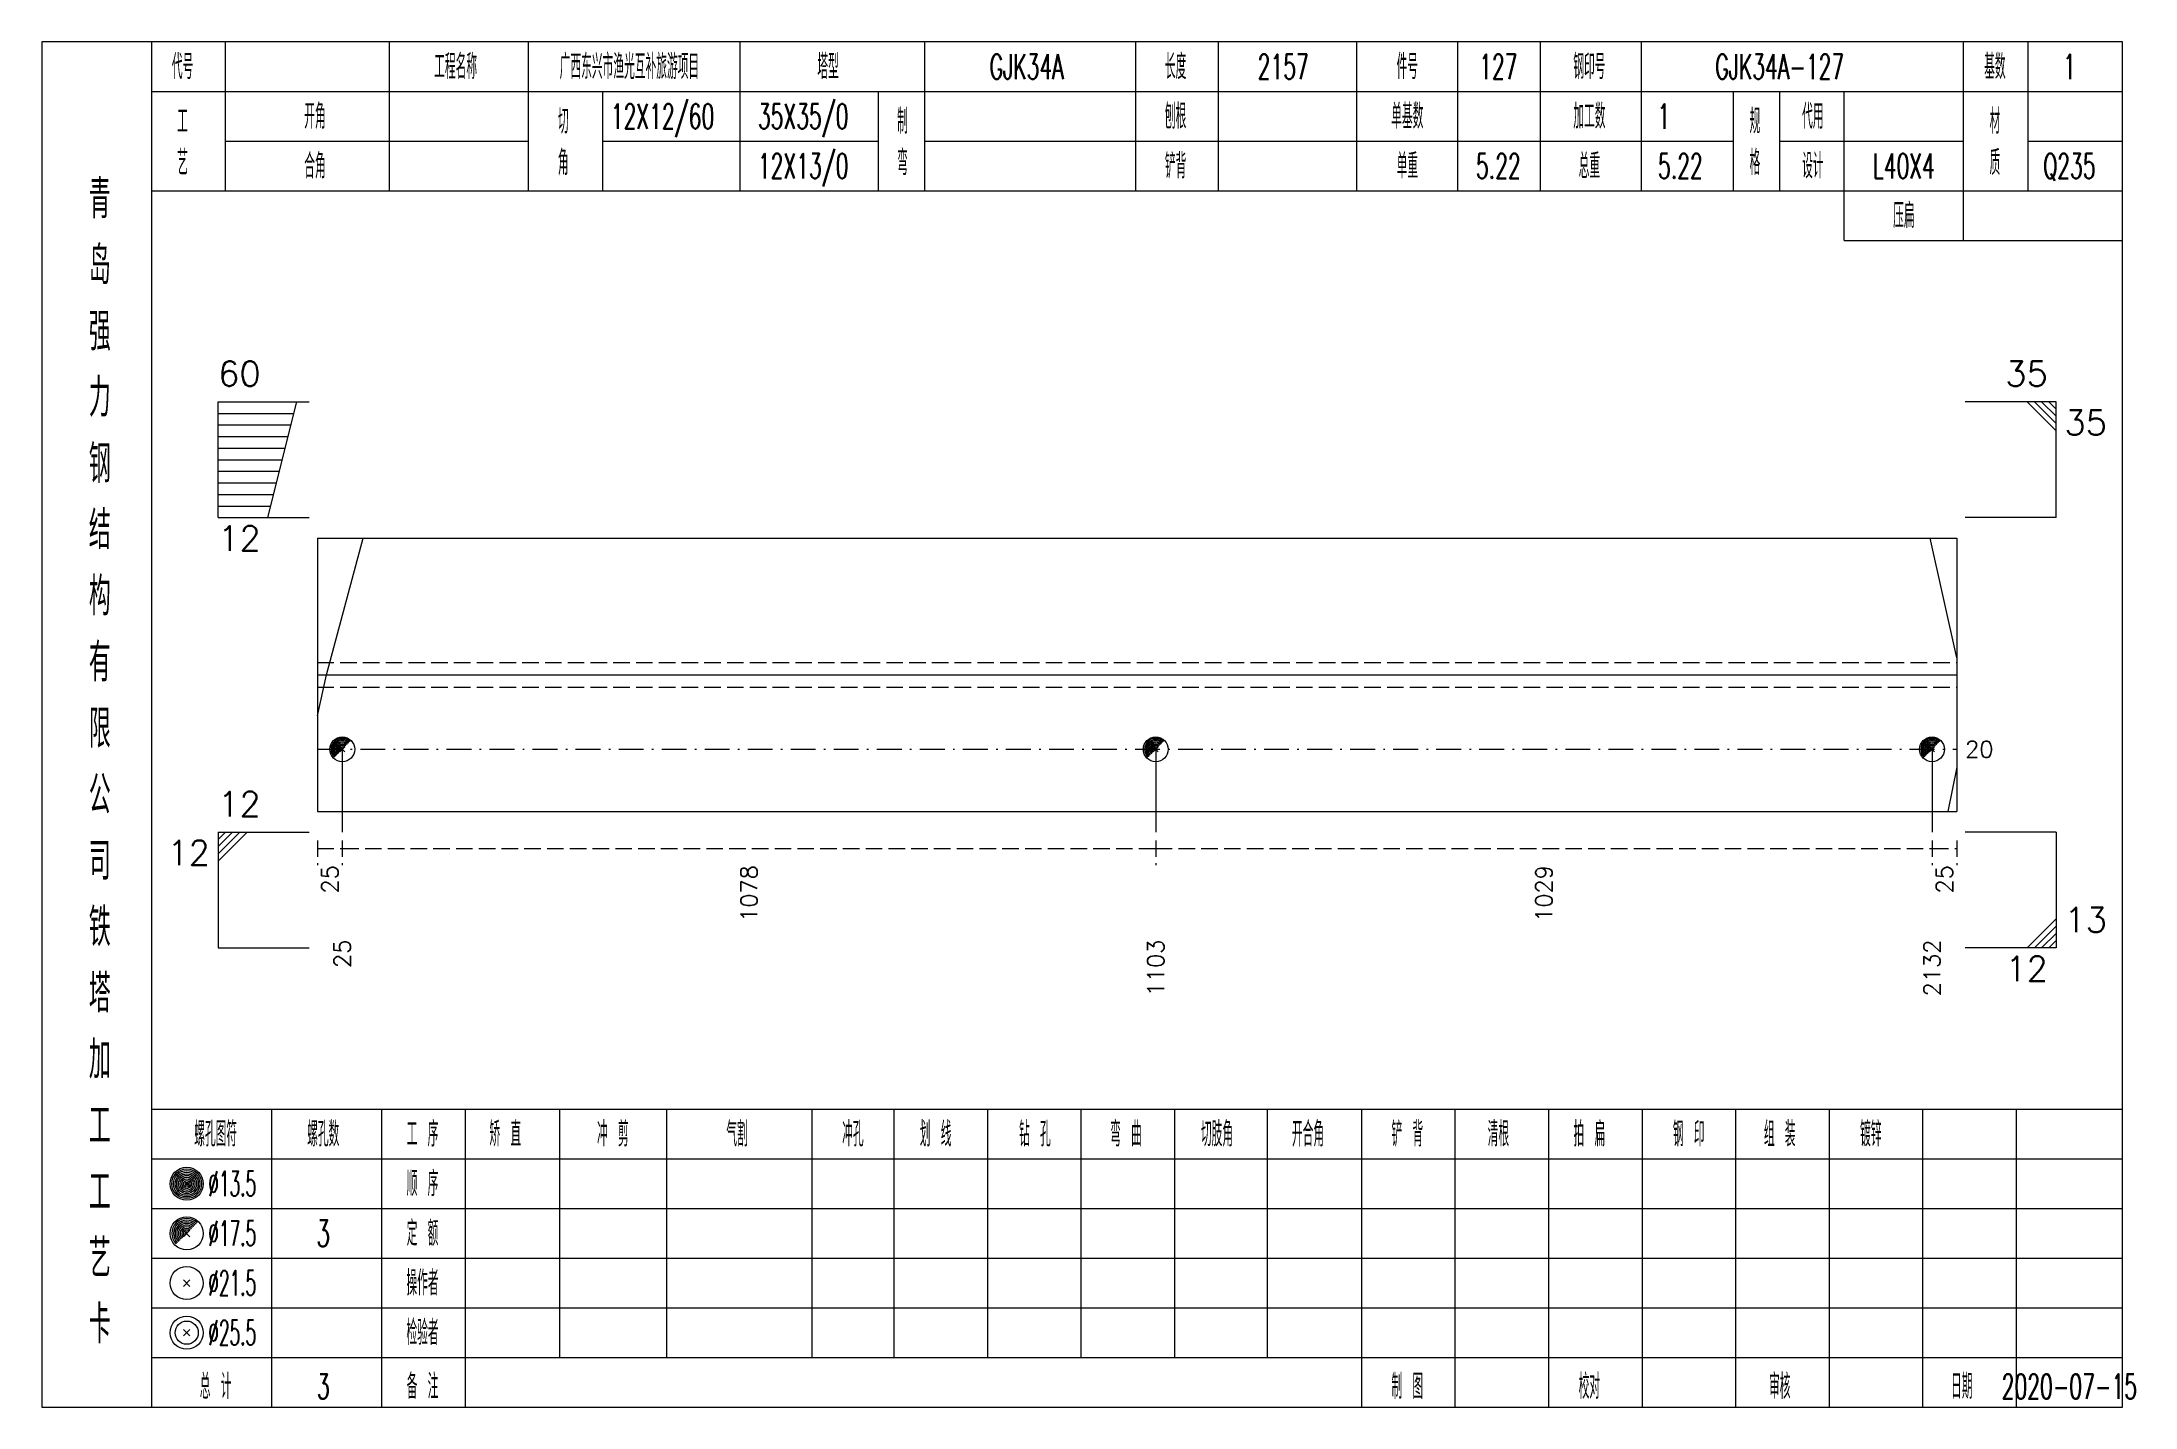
# Model space of a CAD drawing. Extents: x 0 to 2606, y -377 to 6479.
# Drawn here: x 0 to 252.9, y 6300 to 6465 of the extents above; entities that cross this region are included whole.
import ezdxf
from ezdxf.enums import TextEntityAlignment as Align

# ---------------------------------------------------------------- set-up
doc = ezdxf.new("R2010")
doc.units = 0
doc.header["$MEASUREMENT"] = 0
doc.linetypes.add('一点画线', pattern=[5.2, 3, -1, 0.2, -1])
doc.linetypes.add('虚线', pattern=[2.75, 2, -0.75])
doc.layers.get('0').update_dxf_attribs({"linetype": 'CONTINUOUS', "lineweight": 25})
doc.layers.add('1', color=7, linetype='CONTINUOUS', lineweight=25)
doc.layers.add('4', color=7, linetype='CONTINUOUS', lineweight=25)
doc.styles.get("Standard").update_dxf_attribs({"font": 'simplex.shx', "width": 0.7, "height": 3, "bigfont": 'gbhzfs.shx'})

msp = doc.modelspace()

# ---------------------------------------------------------------- texts
at = {"color": 7, "linetype": 'Continuous', "lineweight": 13}
for s, p in [('60', (21.3, 6422.5)), ('12', (21.3, 6370.5)), ('13', (244.4, 6356.5))]:
    msp.add_text(s, height=3, dxfattribs=at).set_placement(p, align=Align.BOTTOM_LEFT)
msp.add_text('35', height=3, dxfattribs=at).set_placement((242.4, 6422.5), align=Align.BOTTOM_RIGHT)
for s, p in [('35', (244.4, 6420.5)), ('12', (21.3, 6406.5))]:
    msp.add_text(s, height=3, dxfattribs=at).set_placement(p, align=Align.TOP_LEFT)
msp.add_text('20', height=2, dxfattribs=at).set_placement((232.4, 6379.5), align=Align.MIDDLE_LEFT)
for p in [(20.3, 6368.5), (242.4, 6354.5)]:
    msp.add_text('12', height=3, dxfattribs=at).set_placement(p, align=Align.TOP_RIGHT)
at = {"color": 8, "linetype": 'Continuous', "lineweight": 9}
for s, p in [('25', (34.8, 6365.5)), ('1078', (85.45, 6365.5)), ('1029', (181.5, 6365.5)), ('25', (229.9, 6365.5))]:
    msp.add_text(s, height=2, rotation=90, dxfattribs=at).set_placement(p, align=Align.MIDDLE_RIGHT)
at = {"layer": '1', "color": 7, "linetype": 'Continuous', "lineweight": 13}
for s, p in [('25', (36.3, 6356.5)), ('1103', (134.6, 6356.5)), ('2132', (228.4, 6356.5))]:
    msp.add_text(s, height=2, rotation=90, dxfattribs=at).set_placement(p, align=Align.MIDDLE_RIGHT)
at = {"layer": '4', "color": 1, "linetype": 'Continuous', "lineweight": 13}
for s, height, width, p in [('代号', 3, 0.6, (17, 6462)), ('工程名称', 3, 0.6, (50, 6462)), ('广西东兴市渔光互补旅游项目', 3, 0.6, (71, 6462)), ('塔型', 3, 0.6, (95, 6462)), ('GJK34A', 3, 0.6, (119, 6462)), ('长度', 3, 0.6, (137, 6462)), ('2157', 3, 0.6, (150, 6462)), ('件号', 3, 0.6, (165, 6462)), ('127', 3, 0.6, (176, 6462)), ('钢印号', 3, 0.6, (187, 6462)), ('GJK34A-127', 3, 0.6, (210, 6462)), ('基数', 3, 0.6, (236, 6462)), ('1', 3, 0.6, (245, 6462)), ('开角', 3, 0.6, (33, 6456)), ('12X12/60', 3, 0.6, (75, 6456)), ('35X35/0', 3, 0.6, (92, 6456)), ('刨根', 3, 0.6, (137, 6456)), ('单基数', 3, 0.6, (165, 6456)), ('加工数', 3, 0.6, (187, 6456)), ('代用', 3, 0.6, (214, 6456)), ('工', 3, 0.6, (17, 6455.4)), ('切', 3, 0.6, (63, 6455.4)), ('制', 3, 0.6, (104, 6455.4)), ('1', 3, 0.6, (196, 6456)), ('规', 3, 0.6, (207, 6455.4)), ('材', 3, 0.6, (236, 6455.4)), ('艺', 3, 0.6, (17, 6450.4)), ('合角', 3, 0.6, (33, 6450)), ('角', 3, 0.6, (63, 6450.4)), ('12X13/0', 3, 0.6, (92, 6450)), ('弯', 3, 0.6, (104, 6450.4)), ('铲背', 3, 0.6, (137, 6450)), ('单重', 3, 0.6, (165, 6450)), ('5.22', 3, 0.6, (176, 6450)), ('总重', 3, 0.6, (187, 6450)), ('5.22', 3, 0.6, (198, 6450)), ('格', 3, 0.6, (207, 6450.4)), ('设计', 3, 0.6, (214, 6450)), ('L40X4', 3, 0.6, (225, 6450)), ('质', 3, 0.6, (236, 6450.4)), ('Q235', 3, 0.6, (245, 6450)), ('青', 4.6, 0.8, (7, 6446)), ('压扁', 3, 0.6, (225, 6444)), ('岛', 4.6, 0.8, (7, 6438)), ('强', 4.6, 0.8, (7, 6430)), ('力', 4.6, 0.8, (7, 6422)), ('钢', 4.6, 0.8, (7, 6414)), ('结', 4.6, 0.8, (7, 6406)), ('构', 4.6, 0.8, (7, 6398)), ('有', 4.6, 0.8, (7, 6390)), ('限', 4.6, 0.8, (7, 6382)), ('公', 4.6, 0.8, (7, 6374)), ('司', 4.6, 0.8, (7, 6366)), ('铁', 4.6, 0.8, (7, 6358)), ('塔', 4.6, 0.8, (7, 6350)), ('加', 4.6, 0.8, (7, 6342)), ('工', 4.6, 0.8, (7, 6334)), ('螺孔图符', 3, 0.6, (21, 6333)), ('螺孔数', 3, 0.6, (34, 6333)), ('工 序', 3, 0.6, (46, 6333)), ('矫 直', 3, 0.6, (56, 6333)), ('冲 剪', 3, 0.6, (69, 6333)), ('气割', 3, 0.6, (84, 6333)), ('冲孔', 3, 0.6, (98, 6333)), ('划 线', 3, 0.6, (108, 6333)), ('钻 孔', 3, 0.6, (120, 6333)), ('弯 曲', 3, 0.6, (131, 6333)), ('切肢角', 3, 0.6, (142, 6333)), ('开合角', 3, 0.6, (153, 6333)), ('铲 背', 3, 0.6, (165, 6333)), ('清根', 3, 0.6, (176, 6333)), ('拍 扁', 3, 0.6, (187, 6333)), ('钢 印', 3, 0.6, (199, 6333)), ('组 装', 3, 0.6, (210, 6333)), ('镀锌', 3, 0.6, (221, 6333)), ('顺 序', 3, 0.6, (46, 6327)), ('工', 4.6, 0.8, (7, 6326)), ('%%C13.5', 3, 0.5, (23, 6327)), ('%%C17.5', 3, 0.5, (23, 6321)), ('3', 3.2, 0.6, (34, 6321)), ('定 额', 3, 0.6, (46, 6321)), ('艺', 4.6, 0.8, (7, 6318)), ('%%C21.5', 3, 0.5, (23, 6315)), ('操作者', 3, 0.6, (46, 6315)), ('卡', 4.6, 0.8, (7, 6310)), ('%%C25.5', 3, 0.5, (23, 6309)), ('检验者', 3, 0.6, (46, 6309)), ('总 计', 3, 0.6, (21, 6302.5)), ('3', 3, 0.6, (34, 6302.5)), ('备 注', 3, 0.6, (46, 6302.5)), ('制 图', 3, 0.6, (165, 6302.5)), ('校对', 3, 0.6, (187, 6302.5)), ('审核', 3, 0.6, (210, 6302.5)), ('日期', 3, 0.6, (232, 6302.5)), ('2020-07-15', 3, 0.6, (245, 6302.5))]:
    msp.add_text(s, height=height, dxfattribs=dict(at, width=width)).set_placement(p, align=Align.MIDDLE_CENTER)

# ---------------------------------------------------------------- linework, layer by layer
at = {"color": 7, "linetype": 'Continuous', "lineweight": 13}
for p, q in [((21.3, 6421.5), (32.3, 6421.5)), ((21.3, 6407.5), (21.3, 6421.5)), ((21.3, 6420.1), (30.45, 6420.1)), ((27.3, 6407.5), (30.8, 6421.5)), ((243.4, 6421.5), (232.4, 6421.5)), ((239.9, 6421.5), (243.4, 6418)), ((240.78, 6421.5), (243.4, 6418.88)), ((241.65, 6421.5), (243.4, 6419.75)), ((242.53, 6421.5), (243.4, 6420.62)), ((243.4, 6407.5), (243.4, 6421.5)), ((21.3, 6418.7), (30.1, 6418.7)), ((21.3, 6417.3), (29.75, 6417.3)), ((21.3, 6415.9), (29.4, 6415.9)), ((21.3, 6414.5), (29.05, 6414.5)), ((21.3, 6413.1), (28.7, 6413.1)), ((21.3, 6411.7), (28.35, 6411.7)), ((21.3, 6410.3), (28, 6410.3)), ((21.3, 6408.9), (27.65, 6408.9)), ((21.3, 6407.5), (32.3, 6407.5)), ((243.4, 6407.5), (232.4, 6407.5)), ((34.4, 6388.5), (38.81, 6405)), ((231.4, 6390.56), (228.19, 6405)), ((33.3, 6383.55), (34.4, 6388.5)), ((36.3, 6379.5), (36.3, 6369.5)), ((134.6, 6379.5), (134.6, 6369.5)), ((228.4, 6379.5), (228.4, 6369.5)), ((231.4, 6377.36), (230.3, 6372)), ((21.3, 6369.5), (32.3, 6369.5)), ((21.3, 6369.5), (21.3, 6355.5)), ((22.18, 6369.5), (21.3, 6368.62)), ((23.05, 6369.5), (21.3, 6367.75)), ((23.93, 6369.5), (21.3, 6366.88)), ((24.8, 6369.5), (21.3, 6366)), ((243.4, 6369.5), (232.4, 6369.5)), ((243.4, 6369.5), (243.4, 6355.5)), ((239.9, 6355.5), (243.4, 6359)), ((240.78, 6355.5), (243.4, 6358.12)), ((241.65, 6355.5), (243.4, 6357.25)), ((21.3, 6355.5), (32.3, 6355.5)), ((243.4, 6355.5), (232.4, 6355.5)), ((242.53, 6355.5), (243.4, 6356.38))]:
    msp.add_line(p, q, dxfattribs=at)
at = {"color": 7, "linetype": 'Continuous', "lineweight": 18}
for p, q in [((33.3, 6405), (33.3, 6372)), ((33.3, 6405), (231.4, 6405)), ((231.4, 6405), (231.4, 6372)), ((33.3, 6388.5), (231.4, 6388.5))]:
    msp.add_line(p, q, dxfattribs=at)
at = {"color": 1, "linetype": '虚线', "lineweight": 18}
for p, q in [((33.3, 6390), (231.4, 6390)), ((33.3, 6387), (231.4, 6387))]:
    msp.add_line(p, q, dxfattribs=at)
at = {"color": 3, "linetype": '一点画线', "lineweight": 13}
msp.add_line((33.3, 6379.5), (231.4, 6379.5), dxfattribs=at)
at = {"color": 8, "linetype": '虚线', "lineweight": 9}
for p, q in [((33.3, 6368.5), (33.3, 6365.5)), ((33.3, 6367.5), (36.3, 6367.5)), ((36.3, 6368.5), (36.3, 6365.5)), ((36.3, 6368.5), (36.3, 6365.5)), ((36.3, 6367.5), (134.6, 6367.5)), ((134.6, 6368.5), (134.6, 6365.5)), ((134.6, 6368.5), (134.6, 6365.5)), ((134.6, 6367.5), (228.4, 6367.5)), ((228.4, 6368.5), (228.4, 6365.5)), ((228.4, 6368.5), (228.4, 6365.5)), ((228.4, 6367.5), (231.4, 6367.5)), ((231.4, 6368.5), (231.4, 6365.5))]:
    msp.add_line(p, q, dxfattribs=at)
at = {"layer": '1', "color": 7, "linetype": 'Continuous', "lineweight": 0}
for p, q in [((36, 6379.2), (36.6, 6379.8)), ((36, 6379.8), (36.6, 6379.2)), ((134.3, 6379.2), (134.9, 6379.8)), ((134.3, 6379.8), (134.9, 6379.2)), ((228.1, 6379.2), (228.7, 6379.8)), ((228.1, 6379.8), (228.7, 6379.2))]:
    msp.add_line(p, q, dxfattribs=at)
at = {"layer": '1', "color": 7, "linetype": 'Continuous', "lineweight": 18}
msp.add_line((33.3, 6372), (231.4, 6372), dxfattribs=at)
at = {"layer": '1', "color": 7, "linetype": 'Continuous', "lineweight": 13}
for centre in [(36.3, 6379.5), (134.6, 6379.5), (228.4, 6379.5)]:
    msp.add_circle(centre, 1.5, dxfattribs=at)
for centre, radius in [((36.3, 6379.5), 1.35), ((36.3, 6379.5), 1.2), ((36.3, 6379.5), 1.05), ((36.3, 6379.5), 0.9), ((36.3, 6379.5), 0.75), ((36.3, 6379.5), 0.6), ((36.3, 6379.5), 0.45), ((36.3, 6379.5), 0.3), ((36.3, 6379.5), 0.15), ((134.6, 6379.5), 1.35), ((134.6, 6379.5), 1.2), ((134.6, 6379.5), 1.05), ((134.6, 6379.5), 0.9), ((134.6, 6379.5), 0.75), ((134.6, 6379.5), 0.6), ((134.6, 6379.5), 0.45), ((134.6, 6379.5), 0.3), ((134.6, 6379.5), 0.15), ((228.4, 6379.5), 1.35), ((228.4, 6379.5), 1.2), ((228.4, 6379.5), 1.05), ((228.4, 6379.5), 0.9), ((228.4, 6379.5), 0.75), ((228.4, 6379.5), 0.6), ((228.4, 6379.5), 0.45), ((228.4, 6379.5), 0.3), ((228.4, 6379.5), 0.15)]:
    msp.add_arc(centre, radius, 45, 225, dxfattribs=at)
at = {"layer": '4', "color": 1, "linetype": 'Continuous', "lineweight": 18}
for p, q in [((13.3, 6300), (13.3, 6465)), ((22.2, 6447), (22.2, 6465)), ((42, 6447), (42, 6465)), ((58.8, 6447), (58.8, 6465)), ((84.4, 6447), (84.4, 6465)), ((106.7, 6447), (106.7, 6465)), ((132.2, 6447), (132.2, 6465)), ((142.2, 6447), (142.2, 6465)), ((158.9, 6447), (158.9, 6465)), ((171.1, 6447), (171.1, 6465)), ((181.1, 6447), (181.1, 6465)), ((193.3, 6447), (193.3, 6465)), ((232.2, 6441), (232.2, 6465)), ((240, 6447), (240, 6465)), ((13.3, 6459), (251.4, 6459)), ((67.8, 6447), (67.8, 6459)), ((101.1, 6447), (101.1, 6459)), ((204.4, 6447), (204.4, 6459)), ((210, 6447), (210, 6459)), ((217.8, 6441), (217.8, 6459)), ((22.2, 6453), (58.8, 6453)), ((67.8, 6453), (101.1, 6453)), ((106.7, 6453), (204.4, 6453)), ((210, 6453), (232.2, 6453)), ((240, 6453), (251.4, 6453)), ((13.3, 6447), (251.4, 6447)), ((217.8, 6441), (251.4, 6441)), ((13.3, 6336), (251.4, 6336)), ((27.8, 6300), (27.8, 6336)), ((41.1, 6300), (41.1, 6336)), ((51.2, 6300), (51.2, 6336)), ((62.6, 6306), (62.6, 6336)), ((75.5, 6306), (75.5, 6336)), ((93.1, 6306), (93.1, 6336)), ((103, 6306), (103, 6336)), ((114.3, 6306), (114.3, 6336)), ((125.6, 6306), (125.6, 6336)), ((136.9, 6306), (136.9, 6336)), ((148.1, 6306), (148.1, 6336)), ((159.5, 6306), (159.5, 6336)), ((170.8, 6306), (170.8, 6336)), ((182.1, 6306), (182.1, 6336)), ((193.4, 6306), (193.4, 6336)), ((204.7, 6306), (204.7, 6336)), ((216, 6306), (216, 6336)), ((227.3, 6306), (227.3, 6336)), ((238.6, 6306), (238.6, 6336)), ((13.3, 6330), (251.4, 6330)), ((13.3, 6324), (251.4, 6324)), ((13.3, 6318), (251.4, 6318)), ((13.3, 6312), (251.4, 6312)), ((13.3, 6306), (251.4, 6306)), ((159.5, 6300), (159.5, 6306)), ((170.8, 6300), (170.8, 6306)), ((182.1, 6300), (182.1, 6306)), ((193.4, 6300), (193.4, 6306)), ((204.7, 6300), (204.7, 6306)), ((216, 6300), (216, 6306)), ((227.3, 6300), (227.3, 6306)), ((238.6, 6300), (238.6, 6306))]:
    msp.add_line(p, q, dxfattribs=at)
at = {"layer": '4', "color": 7, "linetype": 'Continuous', "lineweight": 13}
for p, q in [((17.3, 6326.8), (17.7, 6327.2)), ((17.7, 6326.8), (17.3, 6327.2)), ((17.1, 6314.6), (17.9, 6315.4)), ((17.9, 6314.6), (17.1, 6315.4)), ((17.1, 6308.6), (17.9, 6309.4)), ((17.9, 6308.6), (17.1, 6309.4))]:
    msp.add_line(p, q, dxfattribs=at)
at = {"layer": '4', "color": 7, "linetype": 'Continuous', "lineweight": 0}
for p, q in [((17.1, 6320.6), (17.9, 6321.4)), ((17.1, 6321.4), (17.9, 6320.6))]:
    msp.add_line(p, q, dxfattribs=at)
at = {"layer": '4', "color": 1, "linetype": 'Continuous', "lineweight": 18}
msp.add_lwpolyline([(0, 6465), (0, 6300), (251.4, 6300), (251.4, 6465)], close=True, dxfattribs=at)
at = {"layer": '4', "color": 7, "linetype": 'Continuous', "lineweight": 13}
for centre, radius in [((17.5, 6327), 2), ((17.5, 6327), 1.8), ((17.5, 6327), 1.6), ((17.5, 6327), 1.4), ((17.5, 6327), 1.2), ((17.5, 6327), 1), ((17.5, 6327), 0.8), ((17.5, 6327), 0.6), ((17.5, 6327), 0.4), ((17.5, 6327), 0.2), ((17.5, 6321), 2), ((17.5, 6315), 2), ((17.5, 6309), 2), ((17.5, 6309), 1.4)]:
    msp.add_circle(centre, radius, dxfattribs=at)
for radius in [1.8, 1.6, 1.4, 1.2, 1, 0.8, 0.6, 0.4, 0.2]:
    msp.add_arc((17.5, 6321), radius, 45, 225, dxfattribs=at)

msp.set_redraw_order([(e.dxf.handle, doc.entitydb.next_handle()) for e in msp.query("TEXT MTEXT ATTDEF DIMENSION ARC_DIMENSION")])  # texts and dimensions are drawn at this point

doc.saveas('drawing.dxf')
